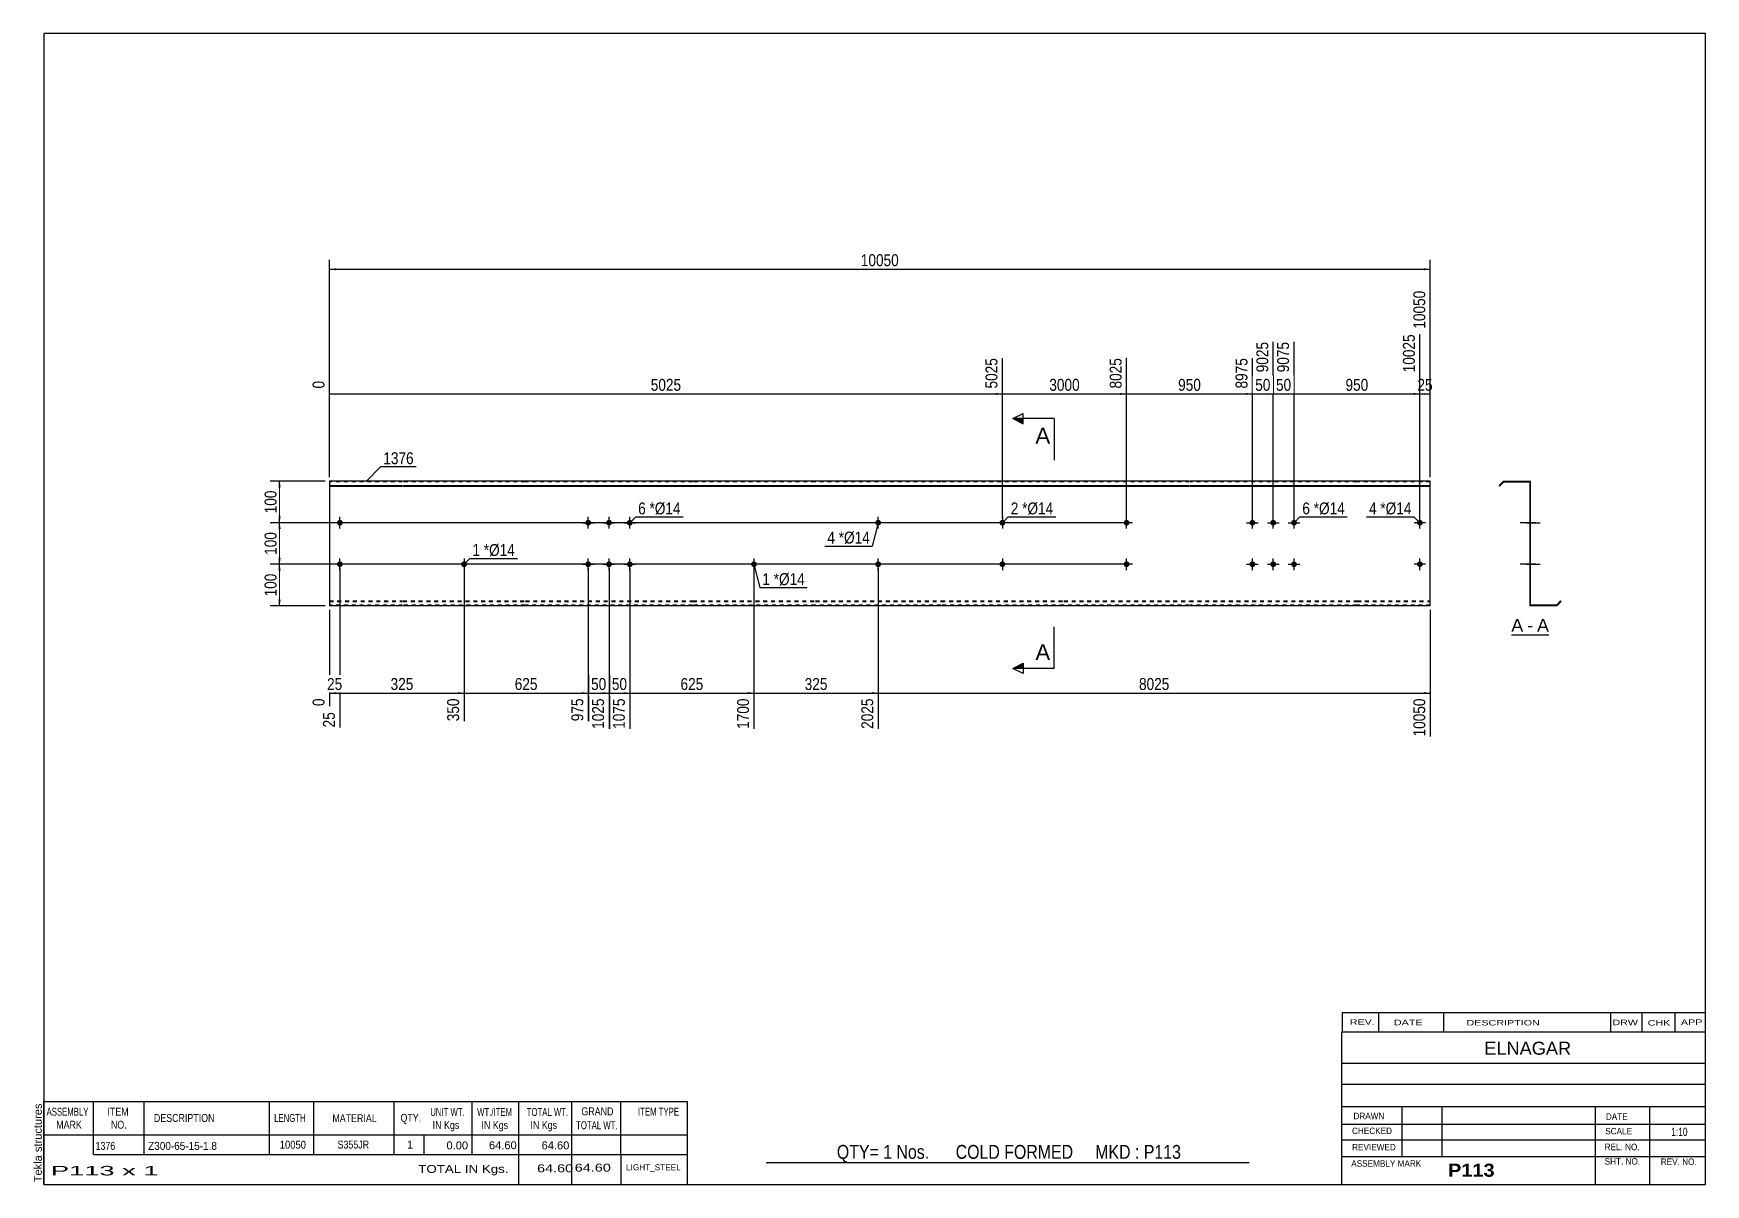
# Model space of a CAD drawing. Header units: millimetres. Extents: x -71 to 331, y -154 to 123.
import ezdxf

# ---------------------------------------------------------------- set-up
doc = ezdxf.new("R2010")
doc.units = ezdxf.units.MM
doc.linetypes.add('DXK_LINE_DOT1', pattern=[1.8814, 0.9407, -0.9407])
doc.styles.add('Arial', font='ARIAL.TTF', dxfattribs={"height": 0.2})
doc.styles.add('Arial Bold', font='ARIALBD.TTF', dxfattribs={"height": 0.2})
doc.styles.add('Arial Narrow', font='ARIALN.TTF', dxfattribs={"height": 0.2})

# ---------------------------------------------------------------- blocks, each defined once
blk = doc.blocks.new('Unknown-629084872-1732')
at = {"color": 5, "linetype": 'Continuous'}
for p, q in [((331.25, 122.75), (-68.75, 122.75)), ((-68.75, 122.75), (-68.75, -154.25)), ((331.25, -154.25), (331.25, 122.75)), ((-68.75, -154.25), (331.25, -154.25))]:
    blk.add_line(p, q, dxfattribs=at)
at = {"color": 174, "linetype": 'Continuous', "style": 'Arial'}
blk.add_text('Tekla structures', height=1.9102, rotation=90, dxfattribs=at).set_placement((-69.25, -153.75))
blk = doc.blocks.new('Unknown-629084872-12 - 1232')
at = {"color": 7, "linetype": 'Continuous'}
blk.add_line((284.5, -21.95), (293.53, -21.95), dxfattribs=at)
at = {"color": 0, "linetype": 'Continuous'}
blk.add_wipeout([(287.35, -21.2), (287.35, -18), (284.5, -18), (284.5, -21.2)], dxfattribs=at)
blk.add_wipeout([(289.73, -21.2), (289.73, -18), (288.31, -18), (288.31, -21.2)], dxfattribs=at)
at = {"color": 96, "linetype": 'Continuous', "style": 'Arial'}
blk.add_text('A', height=3.06, dxfattribs=at).set_placement((284.5, -21.2))
at = {"color": 0, "linetype": 'Continuous'}
blk.add_wipeout([(293.53, -21.2), (293.53, -18), (290.69, -18), (290.69, -21.2)], dxfattribs=at)
at = {"color": 96, "linetype": 'Continuous', "style": 'Arial'}
for s, p in [('-', (288.31, -21.2)), ('A', (290.69, -21.2))]:
    blk.add_text(s, height=3.06, dxfattribs=at).set_placement(p)
blk = doc.blocks.new('Bolt-629084872-1223 - 1203')
at = {"linetype": 'Continuous'}
for points in [[(191.18, -5, -1), (192.58, -5, -1)], [(261.77, -5, -1), (263.17, -5, -1)]]:
    blk.add_hatch(color=3, dxfattribs=at).paths.add_polyline_path(points)
at = {"color": 3, "linetype": 'Continuous'}
for p, q in [((191.88, -6.4), (191.88, -3.6)), ((262.47, -6.4), (262.47, -3.6)), ((193.28, -5), (190.48, -5)), ((263.87, -5), (261.07, -5))]:
    blk.add_line(p, q, dxfattribs=at)
blk = doc.blocks.new('Part-629084872-1218 - 1203')
at = {"color": 2, "linetype": 'Continuous'}
for p, q in [((0, 15), (0, -15)), ((17.6, 15), (0, 15)), ((0, 13.94), (17.6, 13.94)), ((0, 13.81), (17.6, 13.81)), ((47.1, 15), (17.7, 15)), ((17.7, 13.94), (47.1, 13.94)), ((17.7, 13.81), (47.1, 13.81)), ((87.39, 15), (47.2, 15)), ((47.2, 13.94), (87.39, 13.94)), ((47.2, 13.81), (87.39, 13.81)), ((116.89, 15), (87.49, 15)), ((87.49, 13.94), (116.89, 13.94)), ((87.49, 13.81), (116.89, 13.81)), ((147.18, 15), (116.99, 15)), ((116.99, 13.94), (147.18, 13.94)), ((116.99, 13.81), (147.18, 13.81)), ((176.68, 15), (147.28, 15)), ((147.28, 13.94), (176.68, 13.94)), ((147.28, 13.81), (176.68, 13.81)), ((206.98, 15), (176.78, 15)), ((176.78, 13.94), (206.98, 13.94)), ((176.78, 13.81), (206.98, 13.81)), ((247.27, 15), (207.08, 15)), ((207.08, 13.94), (247.27, 13.94)), ((207.08, 13.81), (247.27, 13.81)), ((264.97, 15), (247.37, 15)), ((247.37, 13.94), (264.97, 13.94)), ((247.37, 13.81), (264.97, 13.81)), ((264.97, 13.94), (264.97, 15)), ((264.97, -15), (264.97, 13.94)), ((17.6, -15), (0, -15)), ((47.1, -15), (17.7, -15)), ((87.39, -15), (47.2, -15)), ((116.89, -15), (87.49, -15)), ((147.18, -15), (116.99, -15)), ((176.68, -15), (147.28, -15)), ((206.98, -15), (176.78, -15)), ((247.27, -15), (207.08, -15)), ((264.97, -15), (247.37, -15))]:
    blk.add_line(p, q, dxfattribs=at)
at = {"color": 7, "linetype": 'DXK_LINE_DOT1'}
for p, q in [((17.6, 14.82), (0, 14.82)), ((47.1, 14.82), (17.7, 14.82)), ((87.39, 14.82), (47.2, 14.82)), ((116.89, 14.82), (87.49, 14.82)), ((147.18, 14.82), (116.99, 14.82)), ((176.68, 14.82), (147.28, 14.82)), ((206.98, 14.82), (176.78, 14.82)), ((247.27, 14.82), (207.08, 14.82)), ((264.97, 14.82), (247.37, 14.82)), ((0, -13.81), (17.6, -13.81)), ((0, -13.94), (17.6, -13.94)), ((17.6, -14.82), (0, -14.82)), ((17.7, -13.81), (47.1, -13.81)), ((17.7, -13.94), (47.1, -13.94)), ((47.1, -14.82), (17.7, -14.82)), ((47.2, -13.81), (87.39, -13.81)), ((47.2, -13.94), (87.39, -13.94)), ((87.39, -14.82), (47.2, -14.82)), ((87.49, -13.81), (116.89, -13.81)), ((87.49, -13.94), (116.89, -13.94)), ((116.89, -14.82), (87.49, -14.82)), ((116.99, -13.81), (147.18, -13.81)), ((116.99, -13.94), (147.18, -13.94)), ((147.18, -14.82), (116.99, -14.82)), ((147.28, -13.81), (176.68, -13.81)), ((147.28, -13.94), (176.68, -13.94)), ((176.68, -14.82), (147.28, -14.82)), ((176.78, -13.81), (206.98, -13.81)), ((176.78, -13.94), (206.98, -13.94)), ((206.98, -14.82), (176.78, -14.82)), ((207.08, -13.81), (247.27, -13.81)), ((207.08, -13.94), (247.27, -13.94)), ((247.27, -14.82), (207.08, -14.82)), ((247.37, -13.81), (264.97, -13.81)), ((247.37, -13.94), (264.97, -13.94)), ((264.97, -14.82), (247.37, -14.82))]:
    blk.add_line(p, q, dxfattribs=at)
blk = doc.blocks.new('Bolt-629084872-1219 - 1203')
at = {"linetype": 'Continuous'}
for points in [[(61.59, 5, -1), (62.99, 5, -1)], [(66.59, 5, -1), (67.99, 5, -1)], [(71.59, 5, -1), (72.99, 5, -1)], [(61.59, -5, -1), (62.99, -5, -1)], [(66.59, -5, -1), (67.99, -5, -1)], [(71.59, -5, -1), (72.99, -5, -1)]]:
    blk.add_hatch(color=3, dxfattribs=at).paths.add_polyline_path(points)
at = {"color": 3, "linetype": 'Continuous'}
for p, q in [((60.89, 5), (63.69, 5)), ((62.29, 3.6), (62.29, 6.4)), ((65.89, 5), (68.69, 5)), ((67.29, 3.6), (67.29, 6.4)), ((70.89, 5), (73.69, 5)), ((72.29, 3.6), (72.29, 6.4)), ((62.29, -6.4), (62.29, -3.6)), ((67.29, -6.4), (67.29, -3.6)), ((72.29, -6.4), (72.29, -3.6)), ((60.89, -5), (63.69, -5)), ((65.89, -5), (68.69, -5)), ((70.89, -5), (73.69, -5))]:
    blk.add_line(p, q, dxfattribs=at)
blk = doc.blocks.new('Bolt-629084872-1220 - 1203')
at = {"linetype": 'Continuous'}
for points in [[(1.8, -5, -1), (3.2, -5, -1)], [(131.39, -5, -1), (132.79, -5, -1)]]:
    blk.add_hatch(color=3, dxfattribs=at).paths.add_polyline_path(points)
at = {"color": 3, "linetype": 'Continuous'}
for p, q in [((2.5, -6.4), (2.5, -3.6)), ((132.09, -6.4), (132.09, -3.6)), ((3.9, -5), (1.1, -5)), ((133.49, -5), (130.69, -5))]:
    blk.add_line(p, q, dxfattribs=at)
blk = doc.blocks.new('Bolt-629084872-1221 - 1203')
at = {"linetype": 'Continuous'}
for points in [[(1.8, 5, -1), (3.2, 5, -1)], [(131.39, 5, -1), (132.79, 5, -1)]]:
    blk.add_hatch(color=3, dxfattribs=at).paths.add_polyline_path(points)
at = {"color": 3, "linetype": 'Continuous'}
for p, q in [((3.9, 5), (1.1, 5)), ((2.5, 3.6), (2.5, 6.4)), ((133.49, 5), (130.69, 5)), ((132.09, 3.6), (132.09, 6.4))]:
    blk.add_line(p, q, dxfattribs=at)
blk = doc.blocks.new('Bolt-629084872-1222 - 1203')
at = {"linetype": 'Continuous'}
for points in [[(221.48, 5, -1), (222.88, 5, -1)], [(226.48, 5, -1), (227.88, 5, -1)], [(231.48, 5, -1), (232.88, 5, -1)], [(221.48, -5, -1), (222.88, -5, -1)], [(226.48, -5, -1), (227.88, -5, -1)], [(231.48, -5, -1), (232.88, -5, -1)]]:
    blk.add_hatch(color=3, dxfattribs=at).paths.add_polyline_path(points)
at = {"color": 3, "linetype": 'Continuous'}
for p, q in [((220.78, 5), (223.58, 5)), ((222.18, 3.6), (222.18, 6.4)), ((225.78, 5), (228.58, 5)), ((227.18, 3.6), (227.18, 6.4)), ((230.78, 5), (233.58, 5)), ((232.18, 3.6), (232.18, 6.4)), ((222.18, -6.4), (222.18, -3.6)), ((227.18, -6.4), (227.18, -3.6)), ((232.18, -6.4), (232.18, -3.6)), ((220.78, -5), (223.58, -5)), ((225.78, -5), (228.58, -5)), ((230.78, -5), (233.58, -5))]:
    blk.add_line(p, q, dxfattribs=at)
blk = doc.blocks.new('Bolt-629084872-1224 - 1203')
at = {"linetype": 'Continuous'}
for points in [[(191.18, 5, -1), (192.58, 5, -1)], [(261.77, 5, -1), (263.17, 5, -1)]]:
    blk.add_hatch(color=3, dxfattribs=at).paths.add_polyline_path(points)
at = {"color": 3, "linetype": 'Continuous'}
for p, q in [((193.28, 5), (190.48, 5)), ((191.88, 3.6), (191.88, 6.4)), ((263.87, 5), (261.07, 5)), ((262.47, 3.6), (262.47, 6.4))]:
    blk.add_line(p, q, dxfattribs=at)
blk = doc.blocks.new('Bolt-629084872-1225 - 1203')
at = {"linetype": 'Continuous'}
for points in [[(162.68, 5, -1), (161.28, 5, -1)], [(162.68, -5, -1), (161.28, -5, -1)]]:
    blk.add_hatch(color=3, dxfattribs=at).paths.add_polyline_path(points)
at = {"color": 3, "linetype": 'Continuous'}
for p, q in [((163.38, 5), (160.58, 5)), ((161.98, 6.4), (161.98, 3.6)), ((161.98, -3.6), (161.98, -6.4)), ((163.38, -5), (160.58, -5))]:
    blk.add_line(p, q, dxfattribs=at)
blk = doc.blocks.new('Bolt-629084872-1226 - 1203')
at = {"linetype": 'Continuous'}
blk.add_hatch(color=3, dxfattribs=at).paths.add_polyline_path([(33.1, -5, -1), (31.7, -5, -1)])
at = {"color": 3, "linetype": 'Continuous'}
for p, q in [((32.4, -3.6), (32.4, -6.4)), ((33.8, -5), (31, -5))]:
    blk.add_line(p, q, dxfattribs=at)
blk = doc.blocks.new('Bolt-629084872-1227 - 1203')
at = {"linetype": 'Continuous'}
blk.add_hatch(color=3, dxfattribs=at).paths.add_polyline_path([(102.89, -5, -1), (101.49, -5, -1)])
at = {"color": 3, "linetype": 'Continuous'}
for p, q in [((102.19, -3.6), (102.19, -6.4)), ((103.59, -5), (100.79, -5))]:
    blk.add_line(p, q, dxfattribs=at)
blk = doc.blocks.new('Bolt-629084872-1240 - 1232')
at = {"linetype": 'Continuous'}
blk.add_hatch(color=3, dxfattribs=at).paths.add_polyline_path([(288.93, 5.7), (288.93, 4.3), (289.11, 4.3), (289.11, 5.7)])
blk.add_hatch(color=3, dxfattribs=at).paths.add_polyline_path([(288.93, 5.7), (288.93, 4.3), (289.11, 4.3), (289.11, 5.7)])
at = {"color": 3, "linetype": 'Continuous'}
for p, q in [((288.12, 5), (291.42, 5)), ((288.12, 5), (291.42, 5)), ((288.93, 5.7), (289.11, 5.7)), ((288.93, 5.7), (289.11, 5.7)), ((288.93, 4.3), (289.11, 4.3)), ((288.93, 4.3), (289.11, 4.3))]:
    blk.add_line(p, q, dxfattribs=at)
blk = doc.blocks.new('Part-629084872-1234 - 1232')
at = {"color": 2, "linetype": 'Continuous'}
for p, q in [((282.61, 15), (281.55, 13.94)), ((281.55, 13.94), (281.68, 13.81)), ((282.68, 14.82), (281.68, 13.81)), ((282.61, 15), (289.11, 15)), ((282.68, 14.82), (288.93, 14.82)), ((288.93, 14.82), (288.93, -15)), ((289.11, -14.82), (289.11, 15)), ((295.43, -15), (288.93, -15)), ((295.35, -14.82), (289.11, -14.82)), ((295.35, -14.82), (296.36, -13.81)), ((295.43, -15), (296.49, -13.94)), ((296.49, -13.94), (296.36, -13.81))]:
    blk.add_line(p, q, dxfattribs=at)
blk = doc.blocks.new('Bolt-629084872-1235 - 1232')
at = {"linetype": 'Continuous'}
for points in [[(288.93, 5.7), (288.93, 4.3), (289.11, 4.3), (289.11, 5.7)], [(288.93, 5.7), (288.93, 4.3), (289.11, 4.3), (289.11, 5.7)], [(288.93, 5.7), (288.93, 4.3), (289.11, 4.3), (289.11, 5.7)], [(288.93, -4.3), (288.93, -5.7), (289.11, -5.7), (289.11, -4.3)], [(288.93, -4.3), (288.93, -5.7), (289.11, -5.7), (289.11, -4.3)], [(288.93, -4.3), (288.93, -5.7), (289.11, -5.7), (289.11, -4.3)]]:
    blk.add_hatch(color=3, dxfattribs=at).paths.add_polyline_path(points)
at = {"color": 3, "linetype": 'Continuous'}
for p, q in [((290.41, 5), (286.61, 5)), ((290.41, 5), (286.61, 5)), ((290.41, 5), (286.61, 5)), ((289.11, 5.7), (288.93, 5.7)), ((289.11, 5.7), (288.93, 5.7)), ((289.11, 5.7), (288.93, 5.7)), ((289.11, 4.3), (288.93, 4.3)), ((289.11, 4.3), (288.93, 4.3)), ((289.11, 4.3), (288.93, 4.3)), ((290.41, -5), (286.61, -5)), ((290.41, -5), (286.61, -5)), ((290.41, -5), (286.61, -5)), ((289.11, -4.3), (288.93, -4.3)), ((289.11, -4.3), (288.93, -4.3)), ((289.11, -4.3), (288.93, -4.3)), ((289.11, -5.7), (288.93, -5.7)), ((289.11, -5.7), (288.93, -5.7)), ((289.11, -5.7), (288.93, -5.7))]:
    blk.add_line(p, q, dxfattribs=at)
blk = doc.blocks.new('Bolt-629084872-1236 - 1232')
at = {"linetype": 'Continuous'}
blk.add_hatch(color=3, dxfattribs=at).paths.add_polyline_path([(288.93, -4.3), (288.93, -5.7), (289.11, -5.7), (289.11, -4.3)])
blk.add_hatch(color=3, dxfattribs=at).paths.add_polyline_path([(288.93, -4.3), (288.93, -5.7), (289.11, -5.7), (289.11, -4.3)])
at = {"color": 3, "linetype": 'Continuous'}
for p, q in [((288.13, -5), (291.43, -5)), ((288.13, -5), (291.43, -5)), ((288.93, -4.3), (289.11, -4.3)), ((288.93, -4.3), (289.11, -4.3)), ((288.93, -5.7), (289.11, -5.7)), ((288.93, -5.7), (289.11, -5.7))]:
    blk.add_line(p, q, dxfattribs=at)
blk = doc.blocks.new('Bolt-629084872-1237 - 1232')
at = {"linetype": 'Continuous'}
blk.add_hatch(color=3, dxfattribs=at).paths.add_polyline_path([(288.93, 5.7), (288.93, 4.3), (289.11, 4.3), (289.11, 5.7)])
blk.add_hatch(color=3, dxfattribs=at).paths.add_polyline_path([(288.93, 5.7), (288.93, 4.3), (289.11, 4.3), (289.11, 5.7)])
at = {"color": 3, "linetype": 'Continuous'}
for p, q in [((288.13, 5), (291.43, 5)), ((288.13, 5), (291.43, 5)), ((288.93, 5.7), (289.11, 5.7)), ((288.93, 5.7), (289.11, 5.7)), ((288.93, 4.3), (289.11, 4.3)), ((288.93, 4.3), (289.11, 4.3))]:
    blk.add_line(p, q, dxfattribs=at)
blk = doc.blocks.new('Bolt-629084872-1238 - 1232')
at = {"linetype": 'Continuous'}
for points in [[(288.93, 5.7), (288.93, 4.3), (289.11, 4.3), (289.11, 5.7)], [(288.93, 5.7), (288.93, 4.3), (289.11, 4.3), (289.11, 5.7)], [(288.93, 5.7), (288.93, 4.3), (289.11, 4.3), (289.11, 5.7)], [(288.93, -4.3), (288.93, -5.7), (289.11, -5.7), (289.11, -4.3)], [(288.93, -4.3), (288.93, -5.7), (289.11, -5.7), (289.11, -4.3)], [(288.93, -4.3), (288.93, -5.7), (289.11, -5.7), (289.11, -4.3)]]:
    blk.add_hatch(color=3, dxfattribs=at).paths.add_polyline_path(points)
at = {"color": 3, "linetype": 'Continuous'}
for p, q in [((290.42, 5), (286.62, 5)), ((290.42, 5), (286.62, 5)), ((290.42, 5), (286.62, 5)), ((289.11, 5.7), (288.93, 5.7)), ((289.11, 5.7), (288.93, 5.7)), ((289.11, 5.7), (288.93, 5.7)), ((289.11, 4.3), (288.93, 4.3)), ((289.11, 4.3), (288.93, 4.3)), ((289.11, 4.3), (288.93, 4.3)), ((290.42, -5), (286.62, -5)), ((290.42, -5), (286.62, -5)), ((290.42, -5), (286.62, -5)), ((289.11, -4.3), (288.93, -4.3)), ((289.11, -4.3), (288.93, -4.3)), ((289.11, -4.3), (288.93, -4.3)), ((289.11, -5.7), (288.93, -5.7)), ((289.11, -5.7), (288.93, -5.7)), ((289.11, -5.7), (288.93, -5.7))]:
    blk.add_line(p, q, dxfattribs=at)
blk = doc.blocks.new('Bolt-629084872-1239 - 1232')
at = {"linetype": 'Continuous'}
blk.add_hatch(color=3, dxfattribs=at).paths.add_polyline_path([(288.93, -4.3), (288.93, -5.7), (289.11, -5.7), (289.11, -4.3)])
blk.add_hatch(color=3, dxfattribs=at).paths.add_polyline_path([(288.93, -4.3), (288.93, -5.7), (289.11, -5.7), (289.11, -4.3)])
at = {"color": 3, "linetype": 'Continuous'}
for p, q in [((288.12, -5), (291.42, -5)), ((288.12, -5), (291.42, -5)), ((288.93, -4.3), (289.11, -4.3)), ((288.93, -4.3), (289.11, -4.3)), ((288.93, -5.7), (289.11, -5.7)), ((288.93, -5.7), (289.11, -5.7))]:
    blk.add_line(p, q, dxfattribs=at)
blk = doc.blocks.new('Bolt-629084872-1241 - 1232')
at = {"linetype": 'Continuous'}
for points in [[(289.11, 4.3), (289.11, 5.7), (288.93, 5.7), (288.93, 4.3)], [(289.11, -5.7), (289.11, -4.3), (288.93, -4.3), (288.93, -5.7)]]:
    blk.add_hatch(color=3, dxfattribs=at).paths.add_polyline_path(points)
at = {"color": 3, "linetype": 'Continuous'}
for p, q in [((289.11, 5), (286.93, 5)), ((289.11, 5.7), (288.93, 5.7)), ((289.11, 4.3), (288.93, 4.3)), ((289.11, -5), (286.93, -5)), ((289.11, -4.3), (288.93, -4.3)), ((289.11, -5.7), (288.93, -5.7))]:
    blk.add_line(p, q, dxfattribs=at)
blk = doc.blocks.new('Bolt-629084872-1242 - 1232')
at = {"linetype": 'Continuous'}
blk.add_hatch(color=3, dxfattribs=at).paths.add_polyline_path([(289.11, -5.7), (289.11, -4.3), (288.93, -4.3), (288.93, -5.7)])
at = {"color": 3, "linetype": 'Continuous'}
for p, q in [((289.11, -4.3), (288.93, -4.3)), ((289.91, -5), (288.93, -5)), ((289.11, -5.7), (288.93, -5.7))]:
    blk.add_line(p, q, dxfattribs=at)
blk = doc.blocks.new('Bolt-629084872-1243 - 1232')
at = {"linetype": 'Continuous'}
blk.add_hatch(color=3, dxfattribs=at).paths.add_polyline_path([(289.11, -5.7), (289.11, -4.3), (288.93, -4.3), (288.93, -5.7)])
at = {"color": 3, "linetype": 'Continuous'}
for p, q in [((289.11, -4.3), (288.93, -4.3)), ((289.91, -5), (288.93, -5)), ((289.11, -5.7), (288.93, -5.7))]:
    blk.add_line(p, q, dxfattribs=at)
blk = doc.blocks.new('StraightDimension-629084872-1293 - 1203')
at = {"linetype": 'Continuous'}
blk.add_hatch(color=7, dxfattribs=at).paths.add_polyline_path([(263.47, 36.25), (264.97, 36), (263.47, 35.75)])
at = {"color": 7, "linetype": 'Continuous'}
for p, q in [((264.97, 16), (264.97, 60.84)), ((262.47, 6), (262.47, 50.34)), ((262.47, 36), (264.97, 36))]:
    blk.add_line(p, q, dxfattribs=at)
at = {"color": 0, "linetype": 'Continuous'}
blk.add_wipeout([(264.37, 61.44), (260.17, 61.44), (260.17, 51.1), (264.37, 51.1)], dxfattribs=at)
at = {"color": 0}
blk.add_wipeout([(266.15, 36.15), (266.15, 40.35), (261.29, 40.35), (261.29, 36.15)], dxfattribs=at)
at = {"color": 3, "linetype": 'Continuous', "style": 'Arial Narrow'}
blk.add_text('10050', height=2.863, rotation=90.0002, dxfattribs=at).set_placement((263.77, 51.7))
at = {"color": 3, "style": 'Arial Narrow'}
blk.add_text('25', height=2.863, dxfattribs=at).set_placement((261.89, 36.75))
blk = doc.blocks.new('StraightDimension-629084872-1297 - 1203')
at = {"linetype": 'Continuous'}
blk.add_hatch(color=7, dxfattribs=at).paths.add_polyline_path([(220.68, 36.25), (222.18, 36), (220.68, 35.75)])
at = {"color": 7, "linetype": 'Continuous'}
for p, q in [((191.88, 6), (191.88, 44.61)), ((222.18, 6), (222.18, 44.61)), ((191.88, 36), (222.18, 36))]:
    blk.add_line(p, q, dxfattribs=at)
at = {"color": 0, "linetype": 'Continuous'}
blk.add_wipeout([(221.58, 45.21), (217.38, 45.21), (217.38, 36.7), (221.58, 36.7)], dxfattribs=at)
at = {"color": 0}
blk.add_wipeout([(210.37, 36.15), (210.37, 40.35), (203.69, 40.35), (203.69, 36.15)], dxfattribs=at)
at = {"color": 3, "linetype": 'Continuous', "style": 'Arial Narrow'}
blk.add_text('8975', height=2.863, rotation=90.0002, dxfattribs=at).set_placement((220.98, 37.3))
at = {"color": 3, "style": 'Arial Narrow'}
blk.add_text('950', height=2.863, dxfattribs=at).set_placement((204.29, 36.75))
blk = doc.blocks.new('StraightDimension-629084872-1325 - 1203')
at = {"linetype": 'Continuous'}
for points in [[(-12.25, 13.5), (-12, 15), (-11.75, 13.5)], [(-11.75, 6.5), (-12, 5), (-12.25, 6.5)]]:
    blk.add_hatch(color=7, dxfattribs=at).paths.add_polyline_path(points)
at = {"color": 7, "linetype": 'Continuous'}
for p, q in [((-1, 15), (-14.25, 15)), ((-12, 5), (-12, 15)), ((190.88, 5), (-14.25, 5))]:
    blk.add_line(p, q, dxfattribs=at)
at = {"color": 0}
blk.add_wipeout([(-12.15, 13.34), (-16.35, 13.34), (-16.35, 6.66), (-12.15, 6.66)], dxfattribs=at)
at = {"color": 3, "style": 'Arial Narrow'}
blk.add_text('100', height=2.863, rotation=90.0002, dxfattribs=at).set_placement((-12.75, 7.26))
blk = doc.blocks.new('StraightDimension-629084872-1299 - 1203')
at = {"linetype": 'Continuous'}
blk.add_hatch(color=7, dxfattribs=at).paths.add_polyline_path([(160.48, 36.25), (161.98, 36), (160.48, 35.75)])
at = {"color": 7, "linetype": 'Continuous'}
for p, q in [((161.98, 6), (161.98, 44.61)), ((0, 16), (0, 39.13)), ((0, 36), (161.98, 36))]:
    blk.add_line(p, q, dxfattribs=at)
at = {"color": 0, "linetype": 'Continuous'}
for points in [[(161.38, 45.21), (157.18, 45.21), (157.18, 36.7), (161.38, 36.7)], [(-0.6, 39.73), (-4.8, 39.73), (-4.8, 36.7), (-0.6, 36.7)]]:
    blk.add_wipeout(points, dxfattribs=at)
at = {"color": 0}
blk.add_wipeout([(85.25, 36.15), (85.25, 40.35), (76.74, 40.35), (76.74, 36.15)], dxfattribs=at)
at = {"color": 3, "linetype": 'Continuous', "style": 'Arial Narrow'}
for s, height, p in [('5025', 2.863, (160.78, 37.3)), ('0', 2.86, (-1.2, 37.3))]:
    blk.add_text(s, height=height, rotation=90.0002, dxfattribs=at).set_placement(p)
at = {"color": 3, "style": 'Arial Narrow'}
blk.add_text('5025', height=2.863, dxfattribs=at).set_placement((77.34, 36.75))
blk = doc.blocks.new('StraightDimension-629084872-1256 - 1203')
at = {"linetype": 'Continuous'}
blk.add_hatch(color=7, dxfattribs=at).paths.add_polyline_path([(263.47, -35.75), (264.97, -36), (263.47, -36.25)])
at = {"color": 7, "linetype": 'Continuous'}
for p, q in [((132.09, -6), (132.09, -44.61)), ((264.97, -16), (264.97, -46.44)), ((132.09, -36), (264.97, -36))]:
    blk.add_line(p, q, dxfattribs=at)
at = {"color": 0}
blk.add_wipeout([(202.79, -35.85), (202.79, -31.65), (194.27, -31.65), (194.27, -35.85)], dxfattribs=at)
at = {"color": 0, "linetype": 'Continuous'}
blk.add_wipeout([(264.37, -36.7), (260.17, -36.7), (260.17, -47.04), (264.37, -47.04)], dxfattribs=at)
at = {"color": 3, "style": 'Arial Narrow'}
blk.add_text('8025', height=2.863, dxfattribs=at).set_placement((194.87, -35.25))
at = {"color": 3, "linetype": 'Continuous', "style": 'Arial Narrow'}
blk.add_text('10050', height=2.863, rotation=90.0002, dxfattribs=at).set_placement((263.77, -46.44))
blk = doc.blocks.new('StraightDimension-629084872-1257 - 1203')
at = {"linetype": 'Continuous'}
blk.add_hatch(color=7, dxfattribs=at).paths.add_polyline_path([(130.59, -35.75), (132.09, -36), (130.59, -36.25)])
at = {"color": 7, "linetype": 'Continuous'}
for p, q in [((102.19, -6), (102.19, -44.61)), ((132.09, -6), (132.09, -44.61)), ((102.19, -36), (132.09, -36))]:
    blk.add_line(p, q, dxfattribs=at)
at = {"color": 0}
blk.add_wipeout([(120.48, -35.85), (120.48, -31.65), (113.8, -31.65), (113.8, -35.85)], dxfattribs=at)
at = {"color": 0, "linetype": 'Continuous'}
blk.add_wipeout([(131.49, -36.7), (127.29, -36.7), (127.29, -45.21), (131.49, -45.21)], dxfattribs=at)
at = {"color": 3, "style": 'Arial Narrow'}
blk.add_text('325', height=2.863, dxfattribs=at).set_placement((114.4, -35.25))
at = {"color": 3, "linetype": 'Continuous', "style": 'Arial Narrow'}
blk.add_text('2025', height=2.863, rotation=90.0002, dxfattribs=at).set_placement((130.89, -44.61))
blk = doc.blocks.new('StraightDimension-629084872-1258 - 1203')
at = {"linetype": 'Continuous'}
blk.add_hatch(color=7, dxfattribs=at).paths.add_polyline_path([(100.69, -35.75), (102.19, -36), (100.69, -36.25)])
at = {"color": 7, "linetype": 'Continuous'}
for p, q in [((72.29, -6), (72.29, -44.61)), ((102.19, -6), (102.19, -44.61)), ((72.29, -36), (102.19, -36))]:
    blk.add_line(p, q, dxfattribs=at)
at = {"color": 0}
blk.add_wipeout([(90.58, -35.85), (90.58, -31.65), (83.9, -31.65), (83.9, -35.85)], dxfattribs=at)
at = {"color": 0, "linetype": 'Continuous'}
blk.add_wipeout([(101.59, -36.7), (97.39, -36.7), (97.39, -45.21), (101.59, -45.21)], dxfattribs=at)
at = {"color": 3, "style": 'Arial Narrow'}
blk.add_text('625', height=2.863, dxfattribs=at).set_placement((84.5, -35.25))
at = {"color": 3, "linetype": 'Continuous', "style": 'Arial Narrow'}
blk.add_text('1700', height=2.863, rotation=90.0002, dxfattribs=at).set_placement((100.99, -44.61))
blk = doc.blocks.new('StraightDimension-629084872-1259 - 1203')
at = {"linetype": 'Continuous'}
blk.add_hatch(color=7, dxfattribs=at).paths.add_polyline_path([(70.79, -35.75), (72.29, -36), (70.79, -36.25)])
at = {"color": 7, "linetype": 'Continuous'}
for p, q in [((67.29, -6), (67.29, -44.61)), ((72.29, -6), (72.29, -44.61)), ((67.29, -36), (72.29, -36))]:
    blk.add_line(p, q, dxfattribs=at)
at = {"color": 0}
blk.add_wipeout([(72.22, -35.85), (72.22, -31.65), (67.37, -31.65), (67.37, -35.85)], dxfattribs=at)
at = {"color": 0, "linetype": 'Continuous'}
blk.add_wipeout([(71.69, -36.7), (67.49, -36.7), (67.49, -45.21), (71.69, -45.21)], dxfattribs=at)
at = {"color": 3, "style": 'Arial Narrow'}
blk.add_text('50', height=2.863, dxfattribs=at).set_placement((67.97, -35.25))
at = {"color": 3, "linetype": 'Continuous', "style": 'Arial Narrow'}
blk.add_text('1075', height=2.863, rotation=90.0002, dxfattribs=at).set_placement((71.09, -44.61))
blk = doc.blocks.new('StraightDimension-629084872-1260 - 1203')
at = {"linetype": 'Continuous'}
blk.add_hatch(color=7, dxfattribs=at).paths.add_polyline_path([(65.79, -35.75), (67.29, -36), (65.79, -36.25)])
at = {"color": 7, "linetype": 'Continuous'}
for p, q in [((62.29, -6), (62.29, -42.78)), ((67.29, -6), (67.29, -44.61)), ((62.29, -36), (67.29, -36))]:
    blk.add_line(p, q, dxfattribs=at)
at = {"color": 0}
blk.add_wipeout([(67.22, -35.85), (67.22, -31.65), (62.37, -31.65), (62.37, -35.85)], dxfattribs=at)
at = {"color": 0, "linetype": 'Continuous'}
blk.add_wipeout([(66.69, -36.7), (62.49, -36.7), (62.49, -45.21), (66.69, -45.21)], dxfattribs=at)
at = {"color": 3, "style": 'Arial Narrow'}
blk.add_text('50', height=2.863, dxfattribs=at).set_placement((62.97, -35.25))
at = {"color": 3, "linetype": 'Continuous', "style": 'Arial Narrow'}
blk.add_text('1025', height=2.863, rotation=90.0002, dxfattribs=at).set_placement((66.09, -44.61))
blk = doc.blocks.new('StraightDimension-629084872-1261 - 1203')
at = {"linetype": 'Continuous'}
blk.add_hatch(color=7, dxfattribs=at).paths.add_polyline_path([(60.79, -35.75), (62.29, -36), (60.79, -36.25)])
at = {"color": 7, "linetype": 'Continuous'}
for p, q in [((32.4, -6), (32.4, -42.78)), ((62.29, -6), (62.29, -42.78)), ((32.4, -36), (62.29, -36))]:
    blk.add_line(p, q, dxfattribs=at)
at = {"color": 0}
blk.add_wipeout([(50.69, -35.85), (50.69, -31.65), (44, -31.65), (44, -35.85)], dxfattribs=at)
at = {"color": 0, "linetype": 'Continuous'}
blk.add_wipeout([(61.69, -36.7), (57.49, -36.7), (57.49, -43.38), (61.69, -43.38)], dxfattribs=at)
at = {"color": 3, "style": 'Arial Narrow'}
blk.add_text('625', height=2.863, dxfattribs=at).set_placement((44.6, -35.25))
at = {"color": 3, "linetype": 'Continuous', "style": 'Arial Narrow'}
blk.add_text('975', height=2.863, rotation=90.0002, dxfattribs=at).set_placement((61.09, -42.78))
blk = doc.blocks.new('StraightDimension-629084872-1262 - 1203')
at = {"linetype": 'Continuous'}
blk.add_hatch(color=7, dxfattribs=at).paths.add_polyline_path([(30.9, -35.75), (32.4, -36), (30.9, -36.25)])
at = {"color": 7, "linetype": 'Continuous'}
for p, q in [((2.5, -6), (2.5, -44.26)), ((32.4, -6), (32.4, -42.78)), ((2.5, -36), (32.4, -36))]:
    blk.add_line(p, q, dxfattribs=at)
at = {"color": 0}
blk.add_wipeout([(20.79, -35.85), (20.79, -31.65), (14.11, -31.65), (14.11, -35.85)], dxfattribs=at)
at = {"color": 0, "linetype": 'Continuous'}
blk.add_wipeout([(31.8, -36.7), (27.6, -36.7), (27.6, -43.38), (31.8, -43.38)], dxfattribs=at)
at = {"color": 3, "style": 'Arial Narrow'}
blk.add_text('325', height=2.863, dxfattribs=at).set_placement((14.71, -35.25))
at = {"color": 3, "linetype": 'Continuous', "style": 'Arial Narrow'}
blk.add_text('350', height=2.863, rotation=90.0002, dxfattribs=at).set_placement((31.2, -42.78))
blk = doc.blocks.new('StraightDimension-629084872-1263 - 1203')
at = {"linetype": 'Continuous'}
blk.add_hatch(color=7, dxfattribs=at).paths.add_polyline_path([(1, -35.75), (2.5, -36), (1, -36.25)])
at = {"color": 7, "linetype": 'Continuous'}
for p, q in [((2.5, -6), (2.5, -44.26)), ((0, -16), (0, -39.13)), ((0, -36), (2.5, -36))]:
    blk.add_line(p, q, dxfattribs=at)
at = {"color": 0}
blk.add_wipeout([(3.68, -35.85), (3.68, -31.65), (-1.18, -31.65), (-1.18, -35.85)], dxfattribs=at)
at = {"color": 0, "linetype": 'Continuous'}
blk.add_wipeout([(1.9, -40), (-2.3, -40), (-2.3, -44.86), (1.9, -44.86)], dxfattribs=at)
blk.add_wipeout([(-0.6, -36.7), (-4.8, -36.7), (-4.8, -39.73), (-0.6, -39.73)], dxfattribs=at)
at = {"color": 3, "style": 'Arial Narrow'}
blk.add_text('25', height=2.863, dxfattribs=at).set_placement((-0.58, -35.25))
at = {"color": 3, "linetype": 'Continuous', "style": 'Arial Narrow'}
for s, height, p in [('0', 2.86, (-1.2, -39.13)), ('25', 2.863, (1.3, -44.26))]:
    blk.add_text(s, height=height, rotation=90.0002, dxfattribs=at).set_placement(p)
blk = doc.blocks.new('StraightDimension-629084872-1294 - 1203')
at = {"linetype": 'Continuous'}
blk.add_hatch(color=7, dxfattribs=at).paths.add_polyline_path([(260.97, 36.25), (262.47, 36), (260.97, 35.75)])
at = {"color": 7, "linetype": 'Continuous'}
for p, q in [((232.18, 6), (232.18, 48.51)), ((262.47, 6), (262.47, 50.34)), ((232.18, 36), (262.47, 36))]:
    blk.add_line(p, q, dxfattribs=at)
at = {"color": 0, "linetype": 'Continuous'}
blk.add_wipeout([(261.87, 50.94), (257.67, 50.94), (257.67, 40.6), (261.87, 40.6)], dxfattribs=at)
at = {"color": 0}
blk.add_wipeout([(250.66, 36.15), (250.66, 40.35), (243.98, 40.35), (243.98, 36.15)], dxfattribs=at)
at = {"color": 3, "linetype": 'Continuous', "style": 'Arial Narrow'}
blk.add_text('10025', height=2.863, rotation=90.0002, dxfattribs=at).set_placement((261.27, 41.2))
at = {"color": 3, "style": 'Arial Narrow'}
blk.add_text('950', height=2.863, dxfattribs=at).set_placement((244.58, 36.75))
blk = doc.blocks.new('StraightDimension-629084872-1295 - 1203')
at = {"linetype": 'Continuous'}
blk.add_hatch(color=7, dxfattribs=at).paths.add_polyline_path([(230.68, 36.25), (232.18, 36), (230.68, 35.75)])
at = {"color": 7, "linetype": 'Continuous'}
for p, q in [((227.18, 6), (227.18, 48.51)), ((232.18, 6), (232.18, 48.51)), ((227.18, 36), (232.18, 36))]:
    blk.add_line(p, q, dxfattribs=at)
at = {"color": 0}
blk.add_wipeout([(232.1, 36.15), (232.1, 40.35), (227.25, 40.35), (227.25, 36.15)], dxfattribs=at)
at = {"color": 0, "linetype": 'Continuous'}
blk.add_wipeout([(231.58, 49.11), (227.38, 49.11), (227.38, 40.6), (231.58, 40.6)], dxfattribs=at)
at = {"color": 3, "linetype": 'Continuous', "style": 'Arial Narrow'}
blk.add_text('9075', height=2.863, rotation=90.0002, dxfattribs=at).set_placement((230.98, 41.2))
at = {"color": 3, "style": 'Arial Narrow'}
blk.add_text('50', height=2.863, dxfattribs=at).set_placement((227.85, 36.75))
blk = doc.blocks.new('StraightDimension-629084872-1296 - 1203')
at = {"linetype": 'Continuous'}
blk.add_hatch(color=7, dxfattribs=at).paths.add_polyline_path([(225.68, 36.25), (227.18, 36), (225.68, 35.75)])
at = {"color": 7, "linetype": 'Continuous'}
for p, q in [((227.18, 6), (227.18, 48.51)), ((222.18, 6), (222.18, 44.61)), ((222.18, 36), (227.18, 36))]:
    blk.add_line(p, q, dxfattribs=at)
at = {"color": 0}
blk.add_wipeout([(227.1, 36.15), (227.1, 40.35), (222.25, 40.35), (222.25, 36.15)], dxfattribs=at)
at = {"color": 0, "linetype": 'Continuous'}
blk.add_wipeout([(226.58, 49.11), (222.38, 49.11), (222.38, 40.6), (226.58, 40.6)], dxfattribs=at)
at = {"color": 3, "linetype": 'Continuous', "style": 'Arial Narrow'}
blk.add_text('9025', height=2.863, rotation=90.0002, dxfattribs=at).set_placement((225.98, 41.2))
at = {"color": 3, "style": 'Arial Narrow'}
blk.add_text('50', height=2.863, dxfattribs=at).set_placement((222.85, 36.75))
blk = doc.blocks.new('StraightDimension-629084872-1298 - 1203')
at = {"linetype": 'Continuous'}
blk.add_hatch(color=7, dxfattribs=at).paths.add_polyline_path([(190.38, 36.25), (191.88, 36), (190.38, 35.75)])
at = {"color": 7, "linetype": 'Continuous'}
for p, q in [((161.98, 6), (161.98, 44.61)), ((191.88, 6), (191.88, 44.61)), ((161.98, 36), (191.88, 36))]:
    blk.add_line(p, q, dxfattribs=at)
at = {"color": 0, "linetype": 'Continuous'}
blk.add_wipeout([(191.28, 45.21), (187.08, 45.21), (187.08, 36.7), (191.28, 36.7)], dxfattribs=at)
at = {"color": 0}
blk.add_wipeout([(181.19, 36.15), (181.19, 40.35), (172.68, 40.35), (172.68, 36.15)], dxfattribs=at)
at = {"color": 3, "linetype": 'Continuous', "style": 'Arial Narrow'}
blk.add_text('8025', height=2.863, rotation=90.0002, dxfattribs=at).set_placement((190.68, 37.3))
at = {"color": 3, "style": 'Arial Narrow'}
blk.add_text('3000', height=2.863, dxfattribs=at).set_placement((173.28, 36.75))
blk = doc.blocks.new('StraightDimension-629084872-1326 - 1203')
at = {"linetype": 'Continuous'}
for points in [[(-12.25, 3.5), (-12, 5), (-11.75, 3.5)], [(-11.75, -3.5), (-12, -5), (-12.25, -3.5)]]:
    blk.add_hatch(color=7, dxfattribs=at).paths.add_polyline_path(points)
at = {"color": 7, "linetype": 'Continuous'}
for p, q in [((190.88, 5), (-14.25, 5)), ((-12, -5), (-12, 5)), ((190.88, -5), (-14.25, -5))]:
    blk.add_line(p, q, dxfattribs=at)
at = {"color": 0}
blk.add_wipeout([(-12.15, 3.34), (-16.35, 3.34), (-16.35, -3.34), (-12.15, -3.34)], dxfattribs=at)
at = {"color": 3, "style": 'Arial Narrow'}
blk.add_text('100', height=2.863, rotation=90.0002, dxfattribs=at).set_placement((-12.75, -2.74))
blk = doc.blocks.new('StraightDimension-629084872-1327 - 1203')
at = {"linetype": 'Continuous'}
for points in [[(-12.25, -6.5), (-12, -5), (-11.75, -6.5)], [(-11.75, -13.5), (-12, -15), (-12.25, -13.5)]]:
    blk.add_hatch(color=7, dxfattribs=at).paths.add_polyline_path(points)
at = {"color": 7, "linetype": 'Continuous'}
for p, q in [((190.88, -5), (-14.25, -5)), ((-12, -15), (-12, -5)), ((-1, -15), (-14.25, -15))]:
    blk.add_line(p, q, dxfattribs=at)
at = {"color": 0}
blk.add_wipeout([(-12.15, -6.66), (-16.35, -6.66), (-16.35, -13.34), (-12.15, -13.34)], dxfattribs=at)
at = {"color": 3, "style": 'Arial Narrow'}
blk.add_text('100', height=2.863, rotation=90.0002, dxfattribs=at).set_placement((-12.75, -12.74))
blk = doc.blocks.new('StraightDimension-629084872-1349 - 1203')
at = {"linetype": 'Continuous'}
for points in [[(1.5, 65.75), (0, 66), (1.5, 66.25)], [(263.47, 66.25), (264.97, 66), (263.47, 65.75)]]:
    blk.add_hatch(color=7, dxfattribs=at).paths.add_polyline_path(points)
at = {"color": 7, "linetype": 'Continuous'}
for p, q in [((0, 16), (0, 68.25)), ((0, 66), (264.97, 66)), ((264.97, 16), (264.97, 68.25))]:
    blk.add_line(p, q, dxfattribs=at)
at = {"color": 0}
blk.add_wipeout([(137.66, 66.15), (137.66, 70.35), (127.31, 70.35), (127.31, 66.15)], dxfattribs=at)
at = {"color": 3, "style": 'Arial Narrow'}
blk.add_text('10050', height=2.863, dxfattribs=at).set_placement((127.91, 66.75))
blk = doc.blocks.new('CBS_BOM-629084872-1783')
at = {"color": 7, "linetype": 'Continuous'}
for p, q in [((-68.78, -142.28), (-68.78, -134.28)), ((-68.78, -134.28), (86.14, -134.28)), ((-56.78, -142.28), (-56.78, -134.28)), ((-44.59, -142.28), (-44.59, -134.28)), ((-14.43, -142.28), (-14.43, -134.28)), ((-3.75, -142.28), (-3.75, -134.28)), ((15.57, -142.28), (15.57, -134.28)), ((34.37, -142.28), (34.37, -134.28)), ((45.58, -142.28), (45.58, -134.28)), ((58.37, -142.28), (58.37, -134.28)), ((70.12, -142.28), (70.12, -134.28)), ((86.14, -134.29), (86.14, -142.27)), ((-68.78, -142.28), (86.14, -142.28)), ((-68.78, -147.08), (-68.78, -142.28)), ((-56.78, -147.08), (-56.78, -142.28)), ((-44.59, -147.08), (-44.59, -142.28)), ((-14.43, -147.08), (-14.43, -142.28)), ((-3.75, -147.08), (-3.75, -142.28)), ((15.57, -147.08), (15.57, -142.28)), ((22.83, -147.08), (22.83, -142.28)), ((34.37, -147.08), (34.37, -142.28)), ((45.58, -147.08), (45.58, -142.28)), ((58.37, -147.08), (58.37, -142.28)), ((70.14, -147.08), (70.14, -142.28)), ((86.14, -142.28), (86.14, -147.08)), ((-68.78, -154.28), (-68.78, -147.1)), ((-56.78, -147.08), (86.14, -147.08)), ((45.58, -154.28), (45.58, -147.1)), ((58.37, -154.28), (58.37, -147.1)), ((70.18, -154.28), (70.18, -147.1)), ((86.14, -147.08), (86.14, -154.28)), ((-68.78, -154.28), (86.14, -154.28))]:
    blk.add_line(p, q, dxfattribs=at)
at = {"color": 3, "linetype": 'Continuous', "style": 'Arial'}
for s, height, width, p in [('ASSEMBLY', 1.91, 0.7, (-68.1, -137.71)), ('ITEM', 1.91, 0.8, (-53.45, -137.71)), ('UNIT WT.', 1.91, 0.7, (24.26, -137.78)), ('WT./ITEM', 1.91, 0.7, (35.55, -137.78)), ('TOTAL WT.', 1.91, 0.7, (47.49, -137.78)), ('GRAND', 1.91, 0.8, (60.64, -137.62)), ('ITEM TYPE', 1.91, 0.7, (74.28, -137.7)), ('MARK', 1.91, 0.8, (-65.78, -140.84)), ('NO.', 1.91, 0.8, (-52.6, -140.84)), ('DESCRIPTION', 1.9102, 0.8, (-42.27, -139.21)), ('LENGTH', 1.91, 0.7, (-13.32, -139.21)), ('MATERIAL', 1.91, 0.8, (0.7, -139.26)), ('QTY.', 1.91, 0.8, (17.09, -139.18)), ('IN Kgs', 1.91, 0.8, (24.84, -140.92)), ('IN Kgs', 1.91, 0.8, (36.59, -140.92)), ('IN Kgs', 1.91, 0.8, (48.38, -140.92)), ('TOTAL WT.', 1.91, 0.7, (59.38, -140.96))]:
    blk.add_text(s, height=height, dxfattribs=dict(at, width=width)).set_placement(p)
at = {"color": 7, "linetype": 'Continuous', "style": 'Arial'}
for s, height, width, p in [('1376', 1.91, 0.8, (-56.32, -145.93)), ('Z300-65-15-1.8', 1.9102, 0.9, (-43.65, -145.93)), ('10050', 1.91, 0.85, (-11.97, -145.65)), ('S355JR', 1.91, 0.8, (1.94, -145.62))]:
    blk.add_text(s, height=height, dxfattribs=dict(at, width=width)).set_placement(p)
for s, p in [('1', (18.66, -145.62)), ('0.00', (28.17, -145.81)), ('64.60', (38.39, -145.78)), ('64.60', (51.06, -145.81))]:
    blk.add_text(s, height=1.91, dxfattribs=at).set_placement(p)
at = {"color": 6, "linetype": 'Continuous', "style": 'Arial'}
for s, height, width, p in [('P113 x 1', 2.292, 2.05, (-67.06, -152.09)), ('TOTAL IN Kgs.', 1.9102, 1.2, (21.38, -151.48)), ('64.60', 1.91, 1.3, (49.97, -151.33)), ('64.60', 1.91, 1.3, (59.04, -151.17))]:
    blk.add_text(s, height=height, dxfattribs=dict(at, width=width)).set_placement(p)
blk.add_text('LIGHT_STEEL', height=1.4135, dxfattribs=at).set_placement((71.39, -150.83))
blk = doc.blocks.new('CBS_CALLOFF-629084872-1784')
at = {"color": 7, "linetype": 'Continuous'}
blk.add_line((105.13, -148.98), (221.36, -149), dxfattribs=at)
at = {"color": 3, "linetype": 'Continuous', "style": 'Arial Narrow'}
blk.add_text('QTY= 1 Nos.      COLD FORMED     MKD : P113', height=3.3405, dxfattribs=at).set_placement((122.13, -148.09))
blk = doc.blocks.new('CBS_NAME_BLOG-629084872-1785')
at = {"color": 7, "linetype": 'Continuous'}
for p, q in [((243.66, -117.5), (331.18, -117.5)), ((243.66, -154.21), (243.66, -117.5)), ((243.66, -125.04), (331.18, -125.04)), ((243.73, -130.09), (331.25, -130.09)), ((243.66, -135.46), (331.18, -135.46)), ((258.18, -147.57), (258.18, -135.47)), ((267.87, -147.54), (267.87, -135.47)), ((304.78, -154.21), (304.78, -135.48)), ((317.83, -154.21), (317.83, -135.47)), ((243.67, -139.76), (331.25, -139.74)), ((243.66, -143.51), (331.18, -143.51)), ((243.66, -147.55), (331.18, -147.55)), ((243.66, -154.25), (331.25, -154.25))]:
    blk.add_line(p, q, dxfattribs=at)
at = {"color": 3, "linetype": 'Continuous', "style": 'Arial'}
blk.add_text('ELNAGAR', height=3.133, dxfattribs=at).set_placement((277.98, -123.03))
at = {"color": 3, "linetype": 'Continuous'}
for s, height, style, width, p in [('CHECKED', 1.566, 'Arial', 0.9, (246.14, -142.14)), ('DRAWN', 1.566, 'Arial', 0.9, (246.49, -138.57)), ('SCALE', 1.566, 'Arial', 0.9, (307.1, -142.21)), ('DATE', 1.566, 'Arial', 0.9, (307.25, -138.73)), ('1:10', 1.957, 'Arial Narrow', 0.9, (322.99, -142.57)), ('REVIEWED', 1.566, 'Arial', 0.9, (246.18, -146.06)), ('REL. NO.', 1.566, 'Arial', 0.9, (306.96, -146.01)), ('ASSEMBLY MARK', 1.5663, 'Arial', 0.9, (245.96, -149.99)), ('SHT. NO.', 1.566, 'Arial', 0.9, (306.96, -149.48)), ('REV. NO.', 1.566, 'Arial', 0.9, (320.48, -149.57)), ('P113', 3.131, 'Arial Bold', 1.1, (269.24, -152.39))]:
    blk.add_text(s, height=height, dxfattribs=dict(at, style=style, width=width)).set_placement(p)
blk = doc.blocks.new('CBS_REVISION-629084872-1786')
at = {"color": 7, "linetype": 'Continuous'}
for p, q in [((243.74, -112.87), (331.24, -112.87)), ((243.74, -112.87), (243.74, -117.5)), ((252.54, -112.87), (252.54, -117.5)), ((268.13, -112.87), (268.13, -117.44)), ((308.39, -112.87), (308.39, -117.5)), ((315.93, -112.87), (315.93, -117.5)), ((323.88, -112.87), (323.88, -117.5)), ((243.74, -117.5), (331.24, -117.5))]:
    blk.add_line(p, q, dxfattribs=at)
at = {"color": 7, "style": 'Arial Narrow', "width": 1.7}
for s, height, p in [('REV.', 1.326, (245.6, -115.82)), ('DATE', 1.326, (256.23, -115.94)), ('DESCRIPTION', 1.3257, (273.71, -115.99)), ('DRW', 1.326, (308.82, -115.93)), ('CHK', 1.326, (317.31, -116.02)), ('APP', 1.326, (325.31, -115.87))]:
    blk.add_text(s, height=height, dxfattribs=at).set_placement(p)
blk = doc.blocks.new('SectionMark-629084872-1254 - 1203')
at = {"linetype": 'Continuous'}
for points in [[(166.98, 30.05), (166.98, 28.8), (164.48, 30.05)], [(166.98, -28.8), (166.98, -30.05), (164.48, -30.05)]]:
    blk.add_hatch(color=30, dxfattribs=at).paths.add_polyline_path(points)
at = {"color": 30, "linetype": 'Continuous'}
for p, q in [((164.48, 30.05), (166.98, 31.3)), ((164.48, 30.05), (166.98, 28.8)), ((166.98, 28.8), (166.98, 31.3)), ((164.48, -30.05), (166.98, -28.8)), ((166.98, -31.3), (164.48, -30.05)), ((166.98, -28.8), (166.98, -31.3))]:
    blk.add_line(p, q, dxfattribs=at)
at = {"color": 0, "linetype": 'Continuous'}
for points in [[(173.48, 24.05), (173.48, 28.05), (169.93, 28.05), (169.93, 24.05)], [(173.48, -28.05), (173.48, -24.05), (169.93, -24.05), (169.93, -28.05)]]:
    blk.add_wipeout(points, dxfattribs=at)
at = {"color": 30, "linetype": 'Continuous'}
for p, q in [((174.48, 30.05), (164.48, 30.05)), ((174.48, 30.05), (174.48, 20.05)), ((174.48, -30.05), (174.48, -20.05)), ((174.48, -30.05), (164.48, -30.05))]:
    blk.add_line(p, q, dxfattribs=at)
at = {"color": 96, "linetype": 'Continuous', "style": 'Arial'}
for p in [(169.93, 24.05), (169.93, -28.05)]:
    blk.add_text('A', height=3.82, dxfattribs=at).set_placement(p)
blk = doc.blocks.new('Mark-629084872-1352 - 1203')
at = {"color": 0}
blk.add_wipeout([(20.27, 19.09), (20.27, 22.09), (12.96, 22.09), (12.96, 19.09)], dxfattribs=at)
blk.add_wipeout([(20.27, 19.09), (20.27, 22.09), (12.96, 22.09), (12.96, 19.09)], dxfattribs=at)
at = {"color": 7, "linetype": 'Continuous'}
for p, q in [((8.82, 14.95), (12.36, 18.49)), ((12.36, 18.49), (20.87, 18.49))]:
    blk.add_line(p, q, dxfattribs=at)
at = {"color": 3, "style": 'Arial Narrow'}
blk.add_text('1376', height=2.863, dxfattribs=at).set_placement((12.96, 19.09))
blk = doc.blocks.new('MarkSet-629084872-1363 - 1203')
at = {"color": 0}
blk.add_wipeout([(121.68, -0.01), (121.68, 2.99), (119.85, 2.99), (119.85, -0.01)], dxfattribs=at)
blk.add_wipeout([(121.68, -0.01), (121.68, 2.99), (119.85, 2.99), (119.85, -0.01)], dxfattribs=at)
blk.add_wipeout([(123.86, -0.01), (123.86, 2.99), (122.58, 2.99), (122.58, -0.01)], dxfattribs=at)
blk.add_wipeout([(123.86, -0.01), (123.86, 2.99), (122.58, 2.99), (122.58, -0.01)], dxfattribs=at)
at = {"color": 3, "style": 'Arial Narrow'}
blk.add_text('4', height=2.86, dxfattribs=at).set_placement((119.85, -0.01))
at = {"color": 0}
blk.add_wipeout([(130.07, -0.01), (130.07, 2.99), (123.86, 2.99), (123.86, -0.01)], dxfattribs=at)
blk.add_wipeout([(130.07, -0.01), (130.07, 2.99), (123.86, 2.99), (123.86, -0.01)], dxfattribs=at)
at = {"color": 7, "linetype": 'Continuous'}
for p in [(132.09, 5), (119.25, -0.61)]:
    blk.add_line(p, (130.67, -0.61), dxfattribs=at)
at = {"color": 3, "style": 'Arial Narrow'}
for s, height, p in [('*', 2.86, (122.58, -0.01)), ('Ø14', 2.863, (123.86, -0.01))]:
    blk.add_text(s, height=height, dxfattribs=at).set_placement(p)
blk = doc.blocks.new('MarkSet-629084872-1368 - 1203')
at = {"color": 0}
blk.add_wipeout([(252.06, 7.01), (252.06, 10.01), (250.24, 10.01), (250.24, 7.01)], dxfattribs=at)
blk.add_wipeout([(252.06, 7.01), (252.06, 10.01), (250.24, 10.01), (250.24, 7.01)], dxfattribs=at)
blk.add_wipeout([(254.24, 7.01), (254.24, 10.01), (252.96, 10.01), (252.96, 7.01)], dxfattribs=at)
blk.add_wipeout([(254.24, 7.01), (254.24, 10.01), (252.96, 10.01), (252.96, 7.01)], dxfattribs=at)
at = {"color": 3, "style": 'Arial Narrow'}
blk.add_text('4', height=2.86, dxfattribs=at).set_placement((250.24, 7.01))
at = {"color": 0}
blk.add_wipeout([(260.46, 7.01), (260.46, 10.01), (254.24, 10.01), (254.24, 7.01)], dxfattribs=at)
blk.add_wipeout([(260.46, 7.01), (260.46, 10.01), (254.24, 10.01), (254.24, 7.01)], dxfattribs=at)
at = {"color": 7, "linetype": 'Continuous'}
for p in [(249.64, 6.41), (262.47, 5)]:
    blk.add_line(p, (261.06, 6.41), dxfattribs=at)
at = {"color": 3, "style": 'Arial Narrow'}
for s, height, p in [('*', 2.86, (252.96, 7.01)), ('Ø14', 2.863, (254.24, 7.01))]:
    blk.add_text(s, height=height, dxfattribs=at).set_placement(p)
blk = doc.blocks.new('Mark-629084872-1371 - 1203')
at = {"color": 0}
blk.add_wipeout([(76.14, 7.01), (76.14, 10.01), (74.31, 10.01), (74.31, 7.01)], dxfattribs=at)
blk.add_wipeout([(76.14, 7.01), (76.14, 10.01), (74.31, 10.01), (74.31, 7.01)], dxfattribs=at)
at = {"color": 7, "linetype": 'Continuous'}
blk.add_line((72.29, 5), (73.71, 6.41), dxfattribs=at)
at = {"color": 0}
blk.add_wipeout([(78.31, 7.01), (78.31, 10.01), (77.04, 10.01), (77.04, 7.01)], dxfattribs=at)
blk.add_wipeout([(78.31, 7.01), (78.31, 10.01), (77.04, 10.01), (77.04, 7.01)], dxfattribs=at)
at = {"color": 3, "style": 'Arial Narrow'}
blk.add_text('6', height=2.86, dxfattribs=at).set_placement((74.31, 7.01))
at = {"color": 0}
blk.add_wipeout([(84.53, 7.01), (84.53, 10.01), (78.31, 10.01), (78.31, 7.01)], dxfattribs=at)
blk.add_wipeout([(84.53, 7.01), (84.53, 10.01), (78.31, 10.01), (78.31, 7.01)], dxfattribs=at)
at = {"color": 7, "linetype": 'Continuous'}
blk.add_line((73.71, 6.41), (85.13, 6.41), dxfattribs=at)
at = {"color": 3, "style": 'Arial Narrow'}
for s, height, p in [('*', 2.86, (77.04, 7.01)), ('Ø14', 2.863, (78.31, 7.01))]:
    blk.add_text(s, height=height, dxfattribs=at).set_placement(p)
blk = doc.blocks.new('Mark-629084872-1372 - 1203')
at = {"color": 0}
blk.add_wipeout([(236.02, 7.01), (236.02, 10.01), (234.19, 10.01), (234.19, 7.01)], dxfattribs=at)
blk.add_wipeout([(236.02, 7.01), (236.02, 10.01), (234.19, 10.01), (234.19, 7.01)], dxfattribs=at)
at = {"color": 7, "linetype": 'Continuous'}
blk.add_line((232.18, 5), (233.59, 6.41), dxfattribs=at)
at = {"color": 0}
blk.add_wipeout([(238.2, 7.01), (238.2, 10.01), (236.92, 10.01), (236.92, 7.01)], dxfattribs=at)
blk.add_wipeout([(238.2, 7.01), (238.2, 10.01), (236.92, 10.01), (236.92, 7.01)], dxfattribs=at)
at = {"color": 3, "style": 'Arial Narrow'}
blk.add_text('6', height=2.86, dxfattribs=at).set_placement((234.19, 7.01))
at = {"color": 0}
blk.add_wipeout([(244.41, 7.01), (244.41, 10.01), (238.2, 10.01), (238.2, 7.01)], dxfattribs=at)
blk.add_wipeout([(244.41, 7.01), (244.41, 10.01), (238.2, 10.01), (238.2, 7.01)], dxfattribs=at)
at = {"color": 7, "linetype": 'Continuous'}
blk.add_line((233.59, 6.41), (245.01, 6.41), dxfattribs=at)
at = {"color": 3, "style": 'Arial Narrow'}
for s, height, p in [('*', 2.86, (236.92, 7.01)), ('Ø14', 2.863, (238.2, 7.01))]:
    blk.add_text(s, height=height, dxfattribs=at).set_placement(p)
blk = doc.blocks.new('Mark-629084872-1373 - 1203')
at = {"color": 0}
blk.add_wipeout([(165.83, 7.01), (165.83, 10.01), (164, 10.01), (164, 7.01)], dxfattribs=at)
blk.add_wipeout([(165.83, 7.01), (165.83, 10.01), (164, 10.01), (164, 7.01)], dxfattribs=at)
at = {"color": 7, "linetype": 'Continuous'}
blk.add_line((161.98, 5), (163.4, 6.41), dxfattribs=at)
at = {"color": 0}
blk.add_wipeout([(168, 7.01), (168, 10.01), (166.73, 10.01), (166.73, 7.01)], dxfattribs=at)
blk.add_wipeout([(168, 7.01), (168, 10.01), (166.73, 10.01), (166.73, 7.01)], dxfattribs=at)
at = {"color": 3, "style": 'Arial Narrow'}
blk.add_text('2', height=2.86, dxfattribs=at).set_placement((164, 7.01))
at = {"color": 0}
blk.add_wipeout([(174.22, 7.01), (174.22, 10.01), (168, 10.01), (168, 7.01)], dxfattribs=at)
blk.add_wipeout([(174.22, 7.01), (174.22, 10.01), (168, 10.01), (168, 7.01)], dxfattribs=at)
at = {"color": 7, "linetype": 'Continuous'}
blk.add_line((163.4, 6.41), (174.82, 6.41), dxfattribs=at)
at = {"color": 3, "style": 'Arial Narrow'}
for s, height, p in [('*', 2.86, (166.73, 7.01)), ('Ø14', 2.863, (168, 7.01))]:
    blk.add_text(s, height=height, dxfattribs=at).set_placement(p)
blk = doc.blocks.new('Mark-629084872-1374 - 1203')
at = {"color": 0}
blk.add_wipeout([(36.24, -2.99), (36.24, 0.01), (34.41, 0.01), (34.41, -2.99)], dxfattribs=at)
blk.add_wipeout([(36.24, -2.99), (36.24, 0.01), (34.41, 0.01), (34.41, -2.99)], dxfattribs=at)
at = {"color": 7, "linetype": 'Continuous'}
blk.add_line((32.4, -5), (33.81, -3.59), dxfattribs=at)
at = {"color": 0}
blk.add_wipeout([(38.42, -2.99), (38.42, 0.01), (37.14, 0.01), (37.14, -2.99)], dxfattribs=at)
blk.add_wipeout([(38.42, -2.99), (38.42, 0.01), (37.14, 0.01), (37.14, -2.99)], dxfattribs=at)
at = {"color": 3, "style": 'Arial Narrow'}
blk.add_text('1', height=2.86, dxfattribs=at).set_placement((34.41, -2.99))
at = {"color": 0}
blk.add_wipeout([(44.63, -2.99), (44.63, 0.01), (38.42, 0.01), (38.42, -2.99)], dxfattribs=at)
blk.add_wipeout([(44.63, -2.99), (44.63, 0.01), (38.42, 0.01), (38.42, -2.99)], dxfattribs=at)
at = {"color": 7, "linetype": 'Continuous'}
blk.add_line((33.81, -3.59), (45.23, -3.59), dxfattribs=at)
at = {"color": 3, "style": 'Arial Narrow'}
for s, height, p in [('*', 2.86, (37.14, -2.99)), ('Ø14', 2.863, (38.42, -2.99))]:
    blk.add_text(s, height=height, dxfattribs=at).set_placement(p)
blk = doc.blocks.new('Mark-629084872-1375 - 1203')
at = {"color": 0}
blk.add_wipeout([(106.03, -10.01), (106.03, -7.01), (104.21, -7.01), (104.21, -10.01)], dxfattribs=at)
blk.add_wipeout([(106.03, -10.01), (106.03, -7.01), (104.21, -7.01), (104.21, -10.01)], dxfattribs=at)
at = {"color": 7, "linetype": 'Continuous'}
blk.add_line((102.19, -5), (103.61, -10.61), dxfattribs=at)
at = {"color": 0}
blk.add_wipeout([(108.21, -10.01), (108.21, -7.01), (106.93, -7.01), (106.93, -10.01)], dxfattribs=at)
blk.add_wipeout([(108.21, -10.01), (108.21, -7.01), (106.93, -7.01), (106.93, -10.01)], dxfattribs=at)
at = {"color": 3, "style": 'Arial Narrow'}
blk.add_text('1', height=2.86, dxfattribs=at).set_placement((104.21, -10.01))
at = {"color": 0}
blk.add_wipeout([(114.42, -10.01), (114.42, -7.01), (108.21, -7.01), (108.21, -10.01)], dxfattribs=at)
blk.add_wipeout([(114.42, -10.01), (114.42, -7.01), (108.21, -7.01), (108.21, -10.01)], dxfattribs=at)
at = {"color": 7, "linetype": 'Continuous'}
blk.add_line((103.61, -10.61), (115.02, -10.61), dxfattribs=at)
at = {"color": 3, "style": 'Arial Narrow'}
for s, height, p in [('*', 2.86, (106.93, -10.01)), ('Ø14', 2.863, (108.21, -10.01))]:
    blk.add_text(s, height=height, dxfattribs=at).set_placement(p)

msp = doc.modelspace()

# ---------------------------------------------------------------- block references
for name in ['Unknown-629084872-1732', 'Part-629084872-1218 - 1203', 'Part-629084872-1234 - 1232', 'Bolt-629084872-1221 - 1203', 'Bolt-629084872-1219 - 1203', 'Bolt-629084872-1225 - 1203', 'Bolt-629084872-1224 - 1203', 'Bolt-629084872-1222 - 1203', 'Bolt-629084872-1235 - 1232', 'Bolt-629084872-1238 - 1232', 'Bolt-629084872-1241 - 1232', 'Bolt-629084872-1240 - 1232', 'Bolt-629084872-1237 - 1232', 'Bolt-629084872-1220 - 1203', 'Bolt-629084872-1226 - 1203', 'Bolt-629084872-1227 - 1203', 'Bolt-629084872-1223 - 1203', 'Bolt-629084872-1239 - 1232', 'Bolt-629084872-1236 - 1232', 'Bolt-629084872-1242 - 1232', 'Bolt-629084872-1243 - 1232', 'CBS_REVISION-629084872-1786', 'CBS_NAME_BLOG-629084872-1785', 'CBS_BOM-629084872-1783', 'CBS_CALLOFF-629084872-1784']:
    msp.add_blockref(name, (0, 0))

# ---------------------------------------------------------------- next in the draw order: block references
for name in ['StraightDimension-629084872-1293 - 1203', 'StraightDimension-629084872-1297 - 1203', 'StraightDimension-629084872-1256 - 1203', 'Unknown-629084872-12 - 1232']:
    msp.add_blockref(name, (0, 0))

# ---------------------------------------------------------------- next in the draw order: block references
for name in ['StraightDimension-629084872-1294 - 1203', 'StraightDimension-629084872-1325 - 1203', 'StraightDimension-629084872-1257 - 1203']:
    msp.add_blockref(name, (0, 0))

# ---------------------------------------------------------------- next in the draw order: block references
for name in ['StraightDimension-629084872-1295 - 1203', 'StraightDimension-629084872-1299 - 1203', 'MarkSet-629084872-1368 - 1203', 'StraightDimension-629084872-1258 - 1203']:
    msp.add_blockref(name, (0, 0))

# ---------------------------------------------------------------- next in the draw order: block references
for name in ['StraightDimension-629084872-1296 - 1203', 'StraightDimension-629084872-1298 - 1203', 'Mark-629084872-1372 - 1203', 'StraightDimension-629084872-1259 - 1203']:
    msp.add_blockref(name, (0, 0))

# ---------------------------------------------------------------- next in the draw order: block references
for name in ['StraightDimension-629084872-1349 - 1203', 'StraightDimension-629084872-1260 - 1203']:
    msp.add_blockref(name, (0, 0))

# ---------------------------------------------------------------- next in the draw order: block references
for name in ['Mark-629084872-1352 - 1203', 'StraightDimension-629084872-1261 - 1203']:
    msp.add_blockref(name, (0, 0))

# ---------------------------------------------------------------- next in the draw order: block references
msp.add_blockref('StraightDimension-629084872-1262 - 1203', (0, 0))

# ---------------------------------------------------------------- next in the draw order: block references
msp.add_blockref('StraightDimension-629084872-1263 - 1203', (0, 0))

# ---------------------------------------------------------------- next in the draw order: block references
msp.add_blockref('StraightDimension-629084872-1326 - 1203', (0, 0))

# ---------------------------------------------------------------- next in the draw order: block references
for name in ['Mark-629084872-1371 - 1203', 'MarkSet-629084872-1363 - 1203', 'StraightDimension-629084872-1327 - 1203']:
    msp.add_blockref(name, (0, 0))

# ---------------------------------------------------------------- next in the draw order: block references
for name in ['SectionMark-629084872-1254 - 1203', 'Mark-629084872-1374 - 1203', 'Mark-629084872-1375 - 1203']:
    msp.add_blockref(name, (0, 0))

# ---------------------------------------------------------------- next in the draw order: block references
msp.add_blockref('Mark-629084872-1373 - 1203', (0, 0))

doc.saveas('drawing.dxf')
